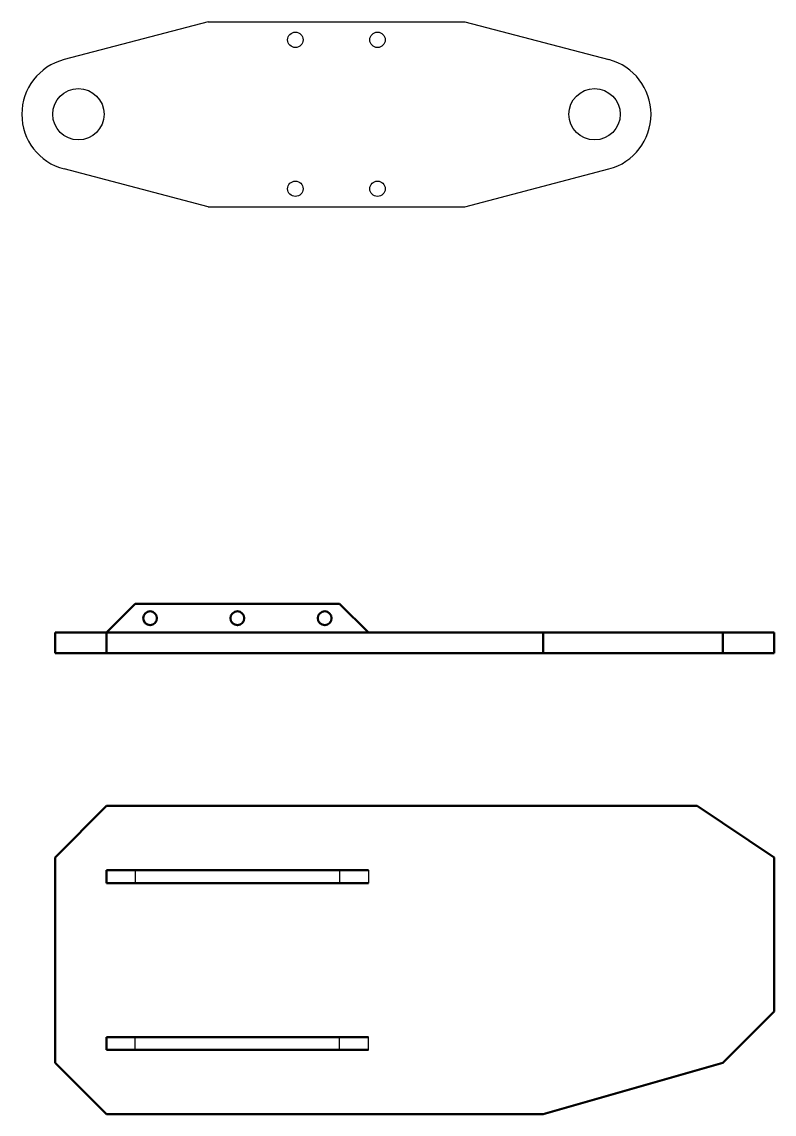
# Model space of a CAD drawing. Header units: millimetres. Extents: x 2045 to 5131, y -377 to 2192.
# Drawn here: x 4403.5 to 4550, y 1164.7 to 1377.3 of the extents above; entities that cross this region are included whole.
import ezdxf

# ---------------------------------------------------------------- set-up
doc = ezdxf.new("R2010")
doc.units = ezdxf.units.MM
doc.layers.add('Pé', color=5, linetype='Continuous', lineweight=50)

msp = doc.modelspace()

# ---------------------------------------------------------------- linework, layer by layer
for p, q in [((4439.779, 1377.348), (4411.736, 1369.988)), ((4439.779, 1377.348), (4489.779, 1377.348)), ((4489.779, 1377.348), (4517.821, 1369.988)), ((4439.779, 1341.348), (4411.736, 1348.709)), ((4489.779, 1341.348), (4517.821, 1348.709)), ((4439.779, 1341.348), (4489.779, 1341.348)), ((4425.591, 1212.188), (4425.591, 1209.688)), ((4465.391, 1212.188), (4465.391, 1209.688)), ((4470.991, 1212.188), (4470.991, 1209.688)), ((4425.591, 1177.188), (4425.591, 1179.688)), ((4465.391, 1177.188), (4465.391, 1179.688)), ((4470.991, 1177.188), (4470.991, 1179.688))]:
    msp.add_line(p, q)
for centre, radius in [((4456.779, 1373.848), 1.5), ((4472.778, 1373.848), 1.5), ((4414.529, 1359.348), 5), ((4515.029, 1359.348), 5), ((4456.779, 1344.848), 1.5), ((4472.778, 1344.848), 1.5)]:
    msp.add_circle(centre, radius)
for centre, start, end in [((4414.529, 1359.348), 104.70678, 255.29322), ((4515.029, 1359.348), 284.70678, 75.29322)]:
    msp.add_arc(centre, 11, start, end)
at = {"layer": 'Pé'}
for p, q in [((4425.591, 1264.035), (4419.991, 1258.435)), ((4465.391, 1264.035), (4425.591, 1264.035)), ((4465.391, 1264.035), (4470.991, 1258.435)), ((4409.991, 1254.435), (4409.991, 1258.435)), ((4549.991, 1258.435), (4409.991, 1258.435)), ((4419.991, 1254.435), (4419.991, 1258.435)), ((4504.991, 1254.435), (4504.991, 1258.435)), ((4539.991, 1254.435), (4539.991, 1258.435)), ((4549.991, 1254.435), (4549.991, 1258.435)), ((4409.991, 1254.435), (4549.991, 1254.435)), ((4409.991, 1214.688), (4419.991, 1224.688)), ((4534.991, 1224.688), (4419.991, 1224.688)), ((4534.991, 1224.688), (4549.991, 1214.688)), ((4409.991, 1214.688), (4409.991, 1174.688)), ((4549.991, 1184.688), (4549.991, 1214.688)), ((4419.991, 1212.188), (4419.991, 1209.688)), ((4470.991, 1212.188), (4419.991, 1212.188)), ((4419.991, 1209.688), (4470.991, 1209.688)), ((4549.991, 1184.688), (4539.991, 1174.688)), ((4419.991, 1177.188), (4419.991, 1179.688)), ((4419.991, 1179.688), (4470.991, 1179.688)), ((4470.991, 1177.188), (4419.991, 1177.188)), ((4409.991, 1174.688), (4419.991, 1164.688)), ((4504.991, 1164.688), (4539.991, 1174.688)), ((4419.991, 1164.688), (4504.991, 1164.688))]:
    msp.add_line(p, q, dxfattribs=at)
for centre in [(4428.491, 1261.235), (4445.491, 1261.235), (4462.491, 1261.235)]:
    msp.add_circle(centre, 1.35, dxfattribs=at)

doc.saveas('drawing.dxf')
